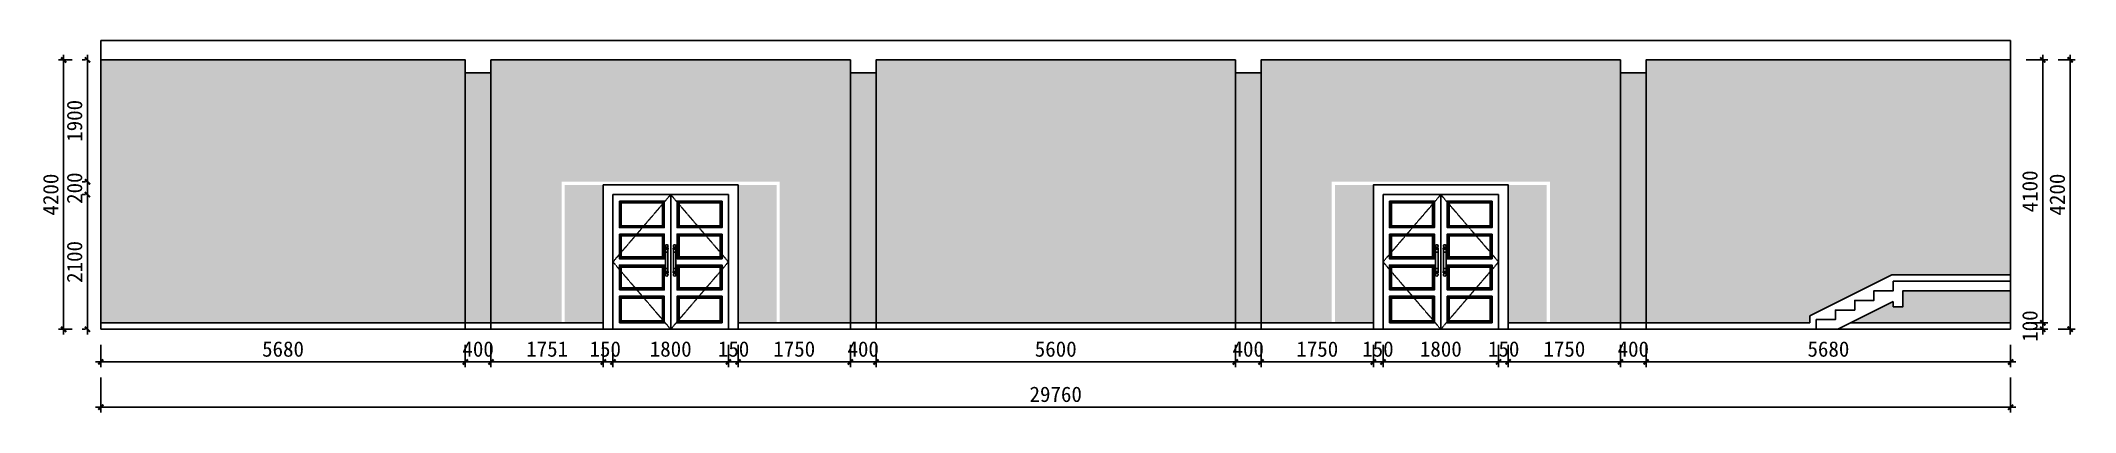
# Model space of a CAD drawing. Header units: millimetres. Extents: x -150677 to 588340, y -254013 to 149700.
# Drawn here: x 378244 to 409948, y -31049 to -25254 of the extents above; entities that cross this region are included whole.
import ezdxf

# ---------------------------------------------------------------- set-up
doc = ezdxf.new("R2010")
doc.units = ezdxf.units.MM
doc.header["$LTSCALE"] = 10
doc.header["$MEASUREMENT"] = 0
doc.linetypes.add('DASH', pattern=[0.35, 0.25, -0.1])
for name, color, linetype in [('1-Ba原始建筑墙体', 2, 'Continuous'), ('2-Ba顶面轮廓', 4, 'Continuous'), ('6-Bb窗', 5, 'Continuous'), ('FUR-MID', 2, 'Continuous'), ('PM', 1, 'Continuous')]:
    doc.layers.add(name, color=color, linetype=linetype)
doc.styles.get("Standard").update_dxf_attribs({"font": ''})
doc.styles.get('Standard').set_extended_font_data('SimSun')
doc.dimstyles.new('DIMN80', dxfattribs={"dimscale": 0.8, "dimtxt": 300, "dimasz": 100, "dimexe": 100, "dimexo": 300, "dimgap": 100, "dimtad": 1, "dimdec": 0, "dimtxsty": 'Standard', "dimblk": 'ARCHTICK', "dimcen": 2.5, "dimdle": 100, "dimclrd": 8, "dimclre": 8, "dimclrt": 96, "dimadec": 0, "dimazin": 0, "dimtfac": 1, "dimtdec": 0, "dimtmove": 0, "dimatfit": 3, "dimldrblk": 'DOT', "dimfxl": 100, "dimarcsym": 0})

msp = doc.modelspace()

# ---------------------------------------------------------------- blocks, each defined once
blk = doc.blocks.new('_ArchTick')
at = {"color": 0, "linetype": 'ByBlock', "const_width": 0.4}
blk.add_lwpolyline([(-0.5, -0.5), (0.5, 0.5)], dxfattribs=at)
blk = doc.blocks.new('*D1499')
at = {"layer": '2-Ba顶面轮廓', "color": 8, "lineweight": -2, "transparency": 16777216}
for p, q in [((379180.5362, -29994), (379180.5362, -30343.5)), ((384860.5362, -29994), (384860.5362, -30343.5)), ((379100.5362, -30263.5), (384940.5362, -30263.5))]:
    blk.add_line(p, q, dxfattribs=at)
at = {"layer": 'Defpoints', "color": 0, "transparency": 16777216}
for p in [(379180.5362, -29754), (384860.5362, -29754), (384860.5362, -30263.5)]:
    blk.add_point(p, dxfattribs=at)
at = {"layer": '2-Ba顶面轮廓', "color": 8, "lineweight": -2, "transparency": 16777216, "xscale": 80, "yscale": 80, "zscale": 80, "rotation": 180}
blk.add_blockref('_ArchTick', (379180.5362, -30263.5), dxfattribs=at)
at = {"layer": '2-Ba顶面轮廓', "color": 8, "lineweight": -2, "transparency": 16777216, "xscale": 80, "yscale": 80, "zscale": 80}
blk.add_blockref('_ArchTick', (384860.5362, -30263.5), dxfattribs=at)
at = {"layer": '2-Ba顶面轮廓', "color": 96, "transparency": 16777216, "insert": (382020.5362, -30063.5), "char_height": 240, "attachment_point": 5}
blk.add_mtext('5680', dxfattribs=at)
blk = doc.blocks.new('_DOT')
at = {"color": 0, "linetype": 'ByBlock'}
blk.add_line((-0.35, 0), (-1, 0), dxfattribs=at)
at = {"color": 0, "linetype": 'ByBlock', "const_width": 0.35}
blk.add_lwpolyline([(-0.175, 0, 1), (0.175, 0, 1)], format="xyb", close=True, dxfattribs=at)
blk = doc.blocks.new('*D1501')
at = {"layer": '2-Ba顶面轮廓', "color": 8, "lineweight": -2, "transparency": 16777216}
for p, q in [((384860.5362, -29994), (384860.5362, -30343.5)), ((385260.5362, -29994), (385260.5362, -30343.5)), ((384780.5362, -30263.5), (385340.5362, -30263.5))]:
    blk.add_line(p, q, dxfattribs=at)
at = {"layer": 'Defpoints', "color": 0, "transparency": 16777216}
for p in [(384860.5362, -29754), (385260.5362, -29754), (385260.5362, -30263.5)]:
    blk.add_point(p, dxfattribs=at)
at = {"layer": '2-Ba顶面轮廓', "color": 8, "lineweight": -2, "transparency": 16777216, "xscale": 80, "yscale": 80, "zscale": 80, "rotation": 180}
blk.add_blockref('_ArchTick', (384860.5362, -30263.5), dxfattribs=at)
at = {"layer": '2-Ba顶面轮廓', "color": 8, "lineweight": -2, "transparency": 16777216, "xscale": 80, "yscale": 80, "zscale": 80}
blk.add_blockref('_ArchTick', (385260.5362, -30263.5), dxfattribs=at)
at = {"layer": '2-Ba顶面轮廓', "color": 96, "transparency": 16777216, "insert": (385060.5362, -30063.5), "char_height": 240, "attachment_point": 5}
blk.add_mtext('400', dxfattribs=at)
blk = doc.blocks.new('*D1502')
at = {"layer": '2-Ba顶面轮廓', "color": 8, "lineweight": -2, "transparency": 16777216}
for p, q in [((385260.5362, -29994), (385260.5362, -30343.5)), ((387011.0362, -29994), (387011.0362, -30343.5)), ((385180.5362, -30263.5), (387091.0362, -30263.5))]:
    blk.add_line(p, q, dxfattribs=at)
at = {"layer": 'Defpoints', "color": 0, "transparency": 16777216}
for p in [(385260.5362, -29754), (387011.0362, -29754), (387011.0362, -30263.5)]:
    blk.add_point(p, dxfattribs=at)
at = {"layer": '2-Ba顶面轮廓', "color": 8, "lineweight": -2, "transparency": 16777216, "xscale": 80, "yscale": 80, "zscale": 80, "rotation": 180}
blk.add_blockref('_ArchTick', (385260.5362, -30263.5), dxfattribs=at)
at = {"layer": '2-Ba顶面轮廓', "color": 8, "lineweight": -2, "transparency": 16777216, "xscale": 80, "yscale": 80, "zscale": 80}
blk.add_blockref('_ArchTick', (387011.0362, -30263.5), dxfattribs=at)
at = {"layer": '2-Ba顶面轮廓', "color": 96, "transparency": 16777216, "insert": (386135.7862, -30063.5), "char_height": 240, "attachment_point": 5}
blk.add_mtext('1751', dxfattribs=at)
blk = doc.blocks.new('*D1503')
at = {"layer": '2-Ba顶面轮廓', "color": 8, "lineweight": -2, "transparency": 16777216}
for p, q in [((387011.0362, -29994), (387011.0362, -30343.5)), ((387161.0362, -29994), (387161.0362, -30343.5)), ((387011.0362, -30263.5), (386931.0362, -30263.5)), ((387011.0362, -30263.5), (387161.0362, -30263.5)), ((387161.0362, -30263.5), (387241.0362, -30263.5))]:
    blk.add_line(p, q, dxfattribs=at)
at = {"layer": 'Defpoints', "color": 0, "transparency": 16777216}
for p in [(387011.0362, -29754), (387161.0362, -29754), (387161.0362, -30263.5)]:
    blk.add_point(p, dxfattribs=at)
at = {"layer": '2-Ba顶面轮廓', "color": 8, "lineweight": -2, "transparency": 16777216, "xscale": 80, "yscale": 80, "zscale": 80}
blk.add_blockref('_ArchTick', (387011.0362, -30263.5), dxfattribs=at)
at = {"layer": '2-Ba顶面轮廓', "color": 8, "lineweight": -2, "transparency": 16777216, "xscale": 80, "yscale": 80, "zscale": 80, "rotation": 180}
blk.add_blockref('_ArchTick', (387161.0362, -30263.5), dxfattribs=at)
at = {"layer": '2-Ba顶面轮廓', "color": 96, "transparency": 16777216, "insert": (387041.0362, -30063.5), "char_height": 240, "attachment_point": 5}
blk.add_mtext('150', dxfattribs=at)
blk = doc.blocks.new('*D1504')
at = {"layer": '2-Ba顶面轮廓', "color": 8, "lineweight": -2, "transparency": 16777216}
for p, q in [((388961, -29994), (388961, -30343)), ((389111, -29994), (389111, -30343)), ((388961, -30263), (388881, -30263)), ((388961, -30263), (389111, -30263)), ((389111, -30263), (389191, -30263))]:
    blk.add_line(p, q, dxfattribs=at)
at = {"layer": 'Defpoints', "color": 0, "transparency": 16777216}
for p in [(388961, -29754), (389111, -29754), (389111, -30263)]:
    blk.add_point(p, dxfattribs=at)
at = {"layer": '2-Ba顶面轮廓', "color": 8, "lineweight": -2, "transparency": 16777216, "xscale": 80, "yscale": 80, "zscale": 80}
blk.add_blockref('_ArchTick', (388961, -30263), dxfattribs=at)
at = {"layer": '2-Ba顶面轮廓', "color": 8, "lineweight": -2, "transparency": 16777216, "xscale": 80, "yscale": 80, "zscale": 80, "rotation": 180}
blk.add_blockref('_ArchTick', (389111, -30263), dxfattribs=at)
at = {"layer": '2-Ba顶面轮廓', "color": 96, "transparency": 16777216, "insert": (389041, -30063), "char_height": 240, "attachment_point": 5}
blk.add_mtext('150', dxfattribs=at)
blk = doc.blocks.new('*D1505')
at = {"layer": '2-Ba顶面轮廓', "color": 8, "lineweight": -2, "transparency": 16777216}
for p, q in [((389111, -29994), (389111, -30343)), ((390861, -29994), (390861, -30343)), ((389031, -30263), (390941, -30263))]:
    blk.add_line(p, q, dxfattribs=at)
at = {"layer": 'Defpoints', "color": 0, "transparency": 16777216}
for p in [(389111, -29754), (390861, -29754), (390861, -30263)]:
    blk.add_point(p, dxfattribs=at)
at = {"layer": '2-Ba顶面轮廓', "color": 8, "lineweight": -2, "transparency": 16777216, "xscale": 80, "yscale": 80, "zscale": 80, "rotation": 180}
blk.add_blockref('_ArchTick', (389111, -30263), dxfattribs=at)
at = {"layer": '2-Ba顶面轮廓', "color": 8, "lineweight": -2, "transparency": 16777216, "xscale": 80, "yscale": 80, "zscale": 80}
blk.add_blockref('_ArchTick', (390861, -30263), dxfattribs=at)
at = {"layer": '2-Ba顶面轮廓', "color": 96, "transparency": 16777216, "insert": (389986, -30063), "char_height": 240, "attachment_point": 5}
blk.add_mtext('1750', dxfattribs=at)
blk = doc.blocks.new('*D1506')
at = {"layer": '2-Ba顶面轮廓', "color": 8, "lineweight": -2, "transparency": 16777216}
for p, q in [((390860.5362, -29994), (390860.5362, -30343.5)), ((391260.5362, -29994), (391260.5362, -30343.5)), ((390780.5362, -30263.5), (391340.5362, -30263.5))]:
    blk.add_line(p, q, dxfattribs=at)
at = {"layer": 'Defpoints', "color": 0, "transparency": 16777216}
for p in [(390860.5362, -29754), (391260.5362, -29754), (391260.5362, -30263.5)]:
    blk.add_point(p, dxfattribs=at)
at = {"layer": '2-Ba顶面轮廓', "color": 8, "lineweight": -2, "transparency": 16777216, "xscale": 80, "yscale": 80, "zscale": 80, "rotation": 180}
blk.add_blockref('_ArchTick', (390860.5362, -30263.5), dxfattribs=at)
at = {"layer": '2-Ba顶面轮廓', "color": 8, "lineweight": -2, "transparency": 16777216, "xscale": 80, "yscale": 80, "zscale": 80}
blk.add_blockref('_ArchTick', (391260.5362, -30263.5), dxfattribs=at)
at = {"layer": '2-Ba顶面轮廓', "color": 96, "transparency": 16777216, "insert": (391060.5362, -30063.5), "char_height": 240, "attachment_point": 5}
blk.add_mtext('400', dxfattribs=at)
blk = doc.blocks.new('*D1507')
at = {"layer": '2-Ba顶面轮廓', "color": 8, "lineweight": -2, "transparency": 16777216}
for p, q in [((391260.5362, -29994), (391260.5362, -30343.5)), ((396860.5362, -29994), (396860.5362, -30343.5)), ((391180.5362, -30263.5), (396940.5362, -30263.5))]:
    blk.add_line(p, q, dxfattribs=at)
at = {"layer": 'Defpoints', "color": 0, "transparency": 16777216}
for p in [(391260.5362, -29754), (396860.5362, -29754), (396860.5362, -30263.5)]:
    blk.add_point(p, dxfattribs=at)
at = {"layer": '2-Ba顶面轮廓', "color": 8, "lineweight": -2, "transparency": 16777216, "xscale": 80, "yscale": 80, "zscale": 80, "rotation": 180}
blk.add_blockref('_ArchTick', (391260.5362, -30263.5), dxfattribs=at)
at = {"layer": '2-Ba顶面轮廓', "color": 8, "lineweight": -2, "transparency": 16777216, "xscale": 80, "yscale": 80, "zscale": 80}
blk.add_blockref('_ArchTick', (396860.5362, -30263.5), dxfattribs=at)
at = {"layer": '2-Ba顶面轮廓', "color": 96, "transparency": 16777216, "insert": (394060.5362, -30063.5), "char_height": 240, "attachment_point": 5}
blk.add_mtext('5600', dxfattribs=at)
blk = doc.blocks.new('*D1508')
at = {"layer": '2-Ba顶面轮廓', "color": 8, "lineweight": -2, "transparency": 16777216}
for p, q in [((396860.5362, -29994), (396860.5362, -30343.5)), ((397260.5362, -29994), (397260.5362, -30343.5)), ((396780.5362, -30263.5), (397340.5362, -30263.5))]:
    blk.add_line(p, q, dxfattribs=at)
at = {"layer": 'Defpoints', "color": 0, "transparency": 16777216}
for p in [(396860.5362, -29754), (397260.5362, -29754), (397260.5362, -30263.5)]:
    blk.add_point(p, dxfattribs=at)
at = {"layer": '2-Ba顶面轮廓', "color": 8, "lineweight": -2, "transparency": 16777216, "xscale": 80, "yscale": 80, "zscale": 80, "rotation": 180}
blk.add_blockref('_ArchTick', (396860.5362, -30263.5), dxfattribs=at)
at = {"layer": '2-Ba顶面轮廓', "color": 8, "lineweight": -2, "transparency": 16777216, "xscale": 80, "yscale": 80, "zscale": 80}
blk.add_blockref('_ArchTick', (397260.5362, -30263.5), dxfattribs=at)
at = {"layer": '2-Ba顶面轮廓', "color": 96, "transparency": 16777216, "insert": (397060.5362, -30063.5), "char_height": 240, "attachment_point": 5}
blk.add_mtext('400', dxfattribs=at)
blk = doc.blocks.new('*D1509')
at = {"layer": '2-Ba顶面轮廓', "color": 8, "lineweight": -2, "transparency": 16777216}
for p, q in [((397261, -29994), (397261, -30344)), ((399011, -29994), (399011, -30344)), ((397181, -30264), (399091, -30264))]:
    blk.add_line(p, q, dxfattribs=at)
at = {"layer": 'Defpoints', "color": 0, "transparency": 16777216}
for p in [(397261, -29754), (399011, -29754), (399011, -30264)]:
    blk.add_point(p, dxfattribs=at)
at = {"layer": '2-Ba顶面轮廓', "color": 8, "lineweight": -2, "transparency": 16777216, "xscale": 80, "yscale": 80, "zscale": 80, "rotation": 180}
blk.add_blockref('_ArchTick', (397261, -30264), dxfattribs=at)
at = {"layer": '2-Ba顶面轮廓', "color": 8, "lineweight": -2, "transparency": 16777216, "xscale": 80, "yscale": 80, "zscale": 80}
blk.add_blockref('_ArchTick', (399011, -30264), dxfattribs=at)
at = {"layer": '2-Ba顶面轮廓', "color": 96, "transparency": 16777216, "insert": (398136, -30064), "char_height": 240, "attachment_point": 5}
blk.add_mtext('1750', dxfattribs=at)
blk = doc.blocks.new('*D1510')
at = {"layer": '2-Ba顶面轮廓', "color": 8, "lineweight": -2, "transparency": 16777216}
for p, q in [((399011.0362, -29994), (399011.0362, -30343.5)), ((399161.0362, -29994), (399161.0362, -30343.5)), ((399011.0362, -30263.5), (398931.0362, -30263.5)), ((399011.0362, -30263.5), (399161.0362, -30263.5)), ((399161.0362, -30263.5), (399241.0362, -30263.5))]:
    blk.add_line(p, q, dxfattribs=at)
at = {"layer": 'Defpoints', "color": 0, "transparency": 16777216}
for p in [(399011.0362, -29754), (399161.0362, -29754), (399161.0362, -30263.5)]:
    blk.add_point(p, dxfattribs=at)
at = {"layer": '2-Ba顶面轮廓', "color": 8, "lineweight": -2, "transparency": 16777216, "xscale": 80, "yscale": 80, "zscale": 80}
blk.add_blockref('_ArchTick', (399011.0362, -30263.5), dxfattribs=at)
at = {"layer": '2-Ba顶面轮廓', "color": 8, "lineweight": -2, "transparency": 16777216, "xscale": 80, "yscale": 80, "zscale": 80, "rotation": 180}
blk.add_blockref('_ArchTick', (399161.0362, -30263.5), dxfattribs=at)
at = {"layer": '2-Ba顶面轮廓', "color": 96, "transparency": 16777216, "insert": (399081.0362, -30063.5), "char_height": 240, "attachment_point": 5}
blk.add_mtext('150', dxfattribs=at)
blk = doc.blocks.new('*D1511')
at = {"layer": '2-Ba顶面轮廓', "color": 8, "lineweight": -2, "transparency": 16777216}
for p, q in [((401111.0362, -29994), (401111.0362, -30343.5)), ((402860.5362, -29994), (402860.5362, -30343.5)), ((401031.0362, -30263.5), (402940.5362, -30263.5))]:
    blk.add_line(p, q, dxfattribs=at)
at = {"layer": 'Defpoints', "color": 0, "transparency": 16777216}
for p in [(401111.0362, -29754), (402860.5362, -29754), (402860.5362, -30263.5)]:
    blk.add_point(p, dxfattribs=at)
at = {"layer": '2-Ba顶面轮廓', "color": 8, "lineweight": -2, "transparency": 16777216, "xscale": 80, "yscale": 80, "zscale": 80, "rotation": 180}
blk.add_blockref('_ArchTick', (401111.0362, -30263.5), dxfattribs=at)
at = {"layer": '2-Ba顶面轮廓', "color": 8, "lineweight": -2, "transparency": 16777216, "xscale": 80, "yscale": 80, "zscale": 80}
blk.add_blockref('_ArchTick', (402860.5362, -30263.5), dxfattribs=at)
at = {"layer": '2-Ba顶面轮廓', "color": 96, "transparency": 16777216, "insert": (401985.7862, -30063.5), "char_height": 240, "attachment_point": 5}
blk.add_mtext('1750', dxfattribs=at)
blk = doc.blocks.new('*D1512')
at = {"layer": '2-Ba顶面轮廓', "color": 8, "lineweight": -2, "transparency": 16777216}
for p, q in [((402860.5362, -29994), (402860.5362, -30343.5)), ((403260.5362, -29994), (403260.5362, -30343.5)), ((402780.5362, -30263.5), (403340.5362, -30263.5))]:
    blk.add_line(p, q, dxfattribs=at)
at = {"layer": 'Defpoints', "color": 0, "transparency": 16777216}
for p in [(402860.5362, -29754), (403260.5362, -29754), (403260.5362, -30263.5)]:
    blk.add_point(p, dxfattribs=at)
at = {"layer": '2-Ba顶面轮廓', "color": 8, "lineweight": -2, "transparency": 16777216, "xscale": 80, "yscale": 80, "zscale": 80, "rotation": 180}
blk.add_blockref('_ArchTick', (402860.5362, -30263.5), dxfattribs=at)
at = {"layer": '2-Ba顶面轮廓', "color": 8, "lineweight": -2, "transparency": 16777216, "xscale": 80, "yscale": 80, "zscale": 80}
blk.add_blockref('_ArchTick', (403260.5362, -30263.5), dxfattribs=at)
at = {"layer": '2-Ba顶面轮廓', "color": 96, "transparency": 16777216, "insert": (403060.5362, -30063.5), "char_height": 240, "attachment_point": 5}
blk.add_mtext('400', dxfattribs=at)
blk = doc.blocks.new('*D1513')
at = {"layer": '2-Ba顶面轮廓', "color": 8, "lineweight": -2, "transparency": 16777216}
for p, q in [((403260.5362, -29994), (403260.5362, -30343.5)), ((408940.5362, -29994), (408940.5362, -30343.5)), ((403180.5362, -30263.5), (409020.5362, -30263.5))]:
    blk.add_line(p, q, dxfattribs=at)
at = {"layer": 'Defpoints', "color": 0, "transparency": 16777216}
for p in [(403260.5362, -29754), (408940.5362, -29754), (408940.5362, -30263.5)]:
    blk.add_point(p, dxfattribs=at)
at = {"layer": '2-Ba顶面轮廓', "color": 8, "lineweight": -2, "transparency": 16777216, "xscale": 80, "yscale": 80, "zscale": 80, "rotation": 180}
blk.add_blockref('_ArchTick', (403260.5362, -30263.5), dxfattribs=at)
at = {"layer": '2-Ba顶面轮廓', "color": 8, "lineweight": -2, "transparency": 16777216, "xscale": 80, "yscale": 80, "zscale": 80}
blk.add_blockref('_ArchTick', (408940.5362, -30263.5), dxfattribs=at)
at = {"layer": '2-Ba顶面轮廓', "color": 96, "transparency": 16777216, "insert": (406100.5362, -30063.5), "char_height": 240, "attachment_point": 5}
blk.add_mtext('5680', dxfattribs=at)
blk = doc.blocks.new('*D1514')
at = {"layer": '2-Ba顶面轮廓', "color": 8, "lineweight": -2, "transparency": 16777216}
for p, q in [((379180.5362, -30503.5), (379180.5362, -31049)), ((408940.5362, -30503.5), (408940.5362, -31049)), ((379100.5362, -30969), (409020.5362, -30969))]:
    blk.add_line(p, q, dxfattribs=at)
at = {"layer": 'Defpoints', "color": 0, "transparency": 16777216}
for p in [(379180.5362, -30263.5), (408940.5362, -30263.5), (408940.5362, -30969)]:
    blk.add_point(p, dxfattribs=at)
at = {"layer": '2-Ba顶面轮廓', "color": 8, "lineweight": -2, "transparency": 16777216, "xscale": 80, "yscale": 80, "zscale": 80, "rotation": 180}
blk.add_blockref('_ArchTick', (379180.5362, -30969), dxfattribs=at)
at = {"layer": '2-Ba顶面轮廓', "color": 8, "lineweight": -2, "transparency": 16777216, "xscale": 80, "yscale": 80, "zscale": 80}
blk.add_blockref('_ArchTick', (408940.5362, -30969), dxfattribs=at)
at = {"layer": '2-Ba顶面轮廓', "color": 96, "transparency": 16777216, "insert": (394060.5362, -30769), "char_height": 240, "attachment_point": 5}
blk.add_mtext('29760', dxfattribs=at)
blk = doc.blocks.new('*D1515')
at = {"layer": '2-Ba顶面轮廓', "color": 8, "lineweight": -2, "transparency": 16777216}
for p, q in [((378973, -29834), (378973, -27574)), ((378941, -27654), (378893, -27654)), ((378941, -29754), (378893, -29754))]:
    blk.add_line(p, q, dxfattribs=at)
at = {"layer": 'Defpoints', "color": 0, "transparency": 16777216}
for p in [(378973, -27654), (379181, -27654), (379181, -29754)]:
    blk.add_point(p, dxfattribs=at)
at = {"layer": '2-Ba顶面轮廓', "color": 8, "lineweight": -2, "transparency": 16777216, "xscale": 80, "yscale": 80, "zscale": 80}
for p, rotation in [((378973, -27654), 90), ((378973, -29754), 270)]:
    blk.add_blockref('_ArchTick', p, dxfattribs=dict(at, rotation=rotation))
at = {"layer": '2-Ba顶面轮廓', "color": 96, "transparency": 16777216, "insert": (378773, -28704), "char_height": 240, "attachment_point": 5, "rotation": 90}
blk.add_mtext('2100', dxfattribs=at)
blk = doc.blocks.new('*D1516')
at = {"layer": '2-Ba顶面轮廓', "color": 8, "lineweight": -2, "transparency": 16777216}
for p, q in [((378941, -27454), (378893, -27454)), ((378973, -27734), (378973, -27374)), ((378941, -27654), (378893, -27654))]:
    blk.add_line(p, q, dxfattribs=at)
at = {"layer": 'Defpoints', "color": 0, "transparency": 16777216}
for p in [(378973, -27454), (379181, -27454), (379181, -27654)]:
    blk.add_point(p, dxfattribs=at)
at = {"layer": '2-Ba顶面轮廓', "color": 8, "lineweight": -2, "transparency": 16777216, "xscale": 80, "yscale": 80, "zscale": 80}
for p, rotation in [((378973, -27454), 90), ((378973, -27654), 270)]:
    blk.add_blockref('_ArchTick', p, dxfattribs=dict(at, rotation=rotation))
at = {"layer": '2-Ba顶面轮廓', "color": 96, "transparency": 16777216, "insert": (378773, -27554), "char_height": 240, "attachment_point": 5, "rotation": 90}
blk.add_mtext('200', dxfattribs=at)
blk = doc.blocks.new('*D1517')
at = {"layer": '2-Ba顶面轮廓', "color": 8, "lineweight": -2, "transparency": 16777216}
for p, q in [((378941, -25554), (378893, -25554)), ((378973, -27534), (378973, -25474)), ((378941, -27454), (378893, -27454))]:
    blk.add_line(p, q, dxfattribs=at)
at = {"layer": 'Defpoints', "color": 0, "transparency": 16777216}
for p in [(378973, -25554), (379181, -25554), (379181, -27454)]:
    blk.add_point(p, dxfattribs=at)
at = {"layer": '2-Ba顶面轮廓', "color": 8, "lineweight": -2, "transparency": 16777216, "xscale": 80, "yscale": 80, "zscale": 80}
for p, rotation in [((378973, -25554), 90), ((378973, -27454), 270)]:
    blk.add_blockref('_ArchTick', p, dxfattribs=dict(at, rotation=rotation))
at = {"layer": '2-Ba顶面轮廓', "color": 96, "transparency": 16777216, "insert": (378773, -26504), "char_height": 240, "attachment_point": 5, "rotation": 90}
blk.add_mtext('1900', dxfattribs=at)
blk = doc.blocks.new('*D1518')
at = {"layer": '2-Ba顶面轮廓', "color": 8, "lineweight": -2, "transparency": 16777216}
for p, q in [((378733, -25554), (378522, -25554)), ((378602, -25474), (378602, -29834)), ((378733, -29754), (378522, -29754))]:
    blk.add_line(p, q, dxfattribs=at)
at = {"layer": 'Defpoints', "color": 0, "transparency": 16777216}
for p in [(378973, -25554), (378602, -29754), (378973, -29754)]:
    blk.add_point(p, dxfattribs=at)
at = {"layer": '2-Ba顶面轮廓', "color": 8, "lineweight": -2, "transparency": 16777216, "xscale": 80, "yscale": 80, "zscale": 80}
for p, rotation in [((378602, -25554), 90), ((378602, -29754), 270)]:
    blk.add_blockref('_ArchTick', p, dxfattribs=dict(at, rotation=rotation))
at = {"layer": '2-Ba顶面轮廓', "color": 96, "transparency": 16777216, "insert": (378402, -27654), "char_height": 240, "attachment_point": 5, "rotation": 90}
blk.add_mtext('4200', dxfattribs=at)
blk = doc.blocks.new('*D1519')
at = {"layer": '2-Ba顶面轮廓', "color": 8, "lineweight": -2, "transparency": 16777216}
for p, q in [((409181, -29654), (409521, -29654)), ((409181, -29754), (409521, -29754)), ((409441, -29654), (409441, -29574)), ((409441, -29754), (409441, -29654)), ((409441, -29754), (409441, -29834))]:
    blk.add_line(p, q, dxfattribs=at)
at = {"layer": 'Defpoints', "color": 0, "transparency": 16777216}
for p in [(408941, -29654), (408941, -29754), (409441, -29654)]:
    blk.add_point(p, dxfattribs=at)
at = {"layer": '2-Ba顶面轮廓', "color": 8, "lineweight": -2, "transparency": 16777216, "xscale": 80, "yscale": 80, "zscale": 80}
for p, rotation in [((409441, -29654), 270), ((409441, -29754), 90)]:
    blk.add_blockref('_ArchTick', p, dxfattribs=dict(at, rotation=rotation))
at = {"layer": '2-Ba顶面轮廓', "color": 96, "transparency": 16777216, "insert": (409241, -29704), "char_height": 240, "attachment_point": 5, "rotation": 90}
blk.add_mtext('100', dxfattribs=at)
blk = doc.blocks.new('*D1520')
at = {"layer": '2-Ba顶面轮廓', "color": 8, "lineweight": -2, "transparency": 16777216}
for p, q in [((409181, -25554), (409521, -25554)), ((409441, -29734), (409441, -25474)), ((409181, -29654), (409521, -29654))]:
    blk.add_line(p, q, dxfattribs=at)
at = {"layer": 'Defpoints', "color": 0, "transparency": 16777216}
for p in [(408941, -25554), (409441, -25554), (408941, -29654)]:
    blk.add_point(p, dxfattribs=at)
at = {"layer": '2-Ba顶面轮廓', "color": 8, "lineweight": -2, "transparency": 16777216, "xscale": 80, "yscale": 80, "zscale": 80}
for p, rotation in [((409441, -25554), 90), ((409441, -29654), 270)]:
    blk.add_blockref('_ArchTick', p, dxfattribs=dict(at, rotation=rotation))
at = {"layer": '2-Ba顶面轮廓', "color": 96, "transparency": 16777216, "insert": (409241, -27604), "char_height": 240, "attachment_point": 5, "rotation": 90}
blk.add_mtext('4100', dxfattribs=at)
blk = doc.blocks.new('*D1521')
at = {"layer": '2-Ba顶面轮廓', "color": 8, "lineweight": -2, "transparency": 16777216}
for p, q in [((409681, -25554), (409948, -25554)), ((409868, -29834), (409868, -25474)), ((409681, -29754), (409948, -29754))]:
    blk.add_line(p, q, dxfattribs=at)
at = {"layer": 'Defpoints', "color": 0, "transparency": 16777216}
for p in [(409441, -25554), (409868, -25554), (409441, -29754)]:
    blk.add_point(p, dxfattribs=at)
at = {"layer": '2-Ba顶面轮廓', "color": 8, "lineweight": -2, "transparency": 16777216, "xscale": 80, "yscale": 80, "zscale": 80}
for p, rotation in [((409868, -25554), 90), ((409868, -29754), 270)]:
    blk.add_blockref('_ArchTick', p, dxfattribs=dict(at, rotation=rotation))
at = {"layer": '2-Ba顶面轮廓', "color": 96, "transparency": 16777216, "insert": (409668, -27654), "char_height": 240, "attachment_point": 5, "rotation": 90}
blk.add_mtext('4200', dxfattribs=at)
blk = doc.blocks.new('LS-006')
at = {"layer": 'PM'}
for p, q in [((-43, 173), (-43, 153)), ((-43, 173), (3, 173)), ((-43, 153), (3, 153)), ((-40, 153), (-40, -197)), ((-40, 103), (0, 103)), ((-35, 178), (-35, 173)), ((-35, 178), (-5, 178)), ((-30, 183), (-30, 178)), ((-30, 183), (-10, 183)), ((-10, 183), (-10, 178)), ((-5, 178), (-5, 173)), ((0, 153), (0, -197)), ((3, 173), (3, 153)), ((81, 173), (81, 153)), ((127, 173), (81, 173)), ((127, 153), (81, 153)), ((84, 153), (84, -197)), ((124, 103), (84, 103)), ((119, 178), (89, 178)), ((89, 178), (89, 173)), ((114, 183), (94, 183)), ((94, 183), (94, 178)), ((114, 183), (114, 178)), ((119, 178), (119, 173)), ((124, 153), (124, -197)), ((127, 173), (127, 153)), ((-43, -217), (-43, -197)), ((-43, -197), (3, -197)), ((-43, -217), (3, -217)), ((-40, -147), (0, -147)), ((-40, -197), (0, -197)), ((-35, -222), (-35, -217)), ((-35, -222), (-5, -222)), ((-30, -227), (-30, -222)), ((-30, -227), (-10, -227)), ((-10, -227), (-10, -222)), ((-5, -222), (-5, -217)), ((3, -217), (3, -197)), ((81, -217), (81, -197)), ((127, -197), (81, -197)), ((127, -217), (81, -217)), ((124, -147), (84, -147)), ((124, -197), (84, -197)), ((89, -222), (89, -217)), ((119, -222), (89, -222)), ((94, -227), (94, -222)), ((114, -227), (94, -227)), ((114, -227), (114, -222)), ((119, -222), (119, -217)), ((127, -217), (127, -197))]:
    blk.add_line(p, q, dxfattribs=at)
for centre, start, end in [((-20, 201), 297.7238, 242.2762), ((104, 201), 297.7238, 242.2762), ((-20, -246), 117.7238, 62.2762), ((104, -246), 117.7238, 62.2762)]:
    blk.add_arc(centre, 21, start, end, dxfattribs=at)
blk = doc.blocks.new('A$C70AA2492')
at = {"layer": '2-Ba顶面轮廓'}
for p, q in [((150, 2100), (150, 0)), ((1000, 2100), (150, 2100)), ((950, 2000), (250, 2000)), ((1950, 2100), (1000, 2100)), ((1050, 2100), (1050, 0)), ((1950, 2100), (1950, 0)), ((954, 1100), (250, 1100)), ((1196, 1100), (1850, 1100)), ((1950, 0), (150, 0))]:
    blk.add_line(p, q, dxfattribs=at)
at = {"layer": '2-Ba顶面轮廓', "color": 8, "linetype": 'DASH'}
for p, q in [((1050, 2100), (150, 1050)), ((1050, 2100), (1950, 1050)), ((150, 1050), (1050, 0)), ((1950, 1050), (1050, 0))]:
    blk.add_line(p, q, dxfattribs=at)
at = {"layer": '2-Ba顶面轮廓'}
blk.add_lwpolyline([(0, 0), (0, 2250), (2100, 2250), (2100, 0)], dxfattribs=at)
for points in [[(250, 2000), (950, 2000), (950, 1585), (250, 1585)], [(1850, 2000), (1150, 2000), (1150, 1585), (1850, 1585)], [(250, 1485), (950, 1485), (950, 1100), (250, 1100)], [(1850, 1485), (1150, 1485), (1150, 1100), (1850, 1100)], [(250, 615), (950, 615), (950, 1000), (250, 1000)], [(1850, 615), (1150, 615), (1150, 1000), (1850, 1000)], [(250, 100), (950, 100), (950, 515), (250, 515)], [(1850, 100), (1150, 100), (1150, 515), (1850, 515)]]:
    blk.add_lwpolyline(points, close=True, dxfattribs=at)
at = {"layer": '2-Ba顶面轮廓', "color": 8}
for points in [[(935, 1985), (265, 1985), (265, 1600), (935, 1600)], [(920, 1970), (280, 1970), (280, 1615), (920, 1615)], [(1835, 1985), (1165, 1985), (1165, 1600), (1835, 1600)], [(1820, 1970), (1180, 1970), (1180, 1615), (1820, 1615)], [(935, 1470), (265, 1470), (265, 1115), (935, 1115)], [(920, 1455), (280, 1455), (280, 1130), (920, 1130)], [(1835, 1470), (1165, 1470), (1165, 1115), (1835, 1115)], [(1820, 1455), (1180, 1455), (1180, 1130), (1820, 1130)], [(935, 985), (265, 985), (265, 630), (935, 630)], [(920, 970), (280, 970), (280, 645), (920, 645)], [(1835, 985), (1165, 985), (1165, 630), (1835, 630)], [(1820, 970), (1180, 970), (1180, 645), (1820, 645)], [(935, 500), (265, 500), (265, 115), (935, 115)], [(920, 485), (280, 485), (280, 130), (920, 130)], [(1835, 500), (1165, 500), (1165, 115), (1835, 115)], [(1820, 485), (1180, 485), (1180, 130), (1820, 130)]]:
    blk.add_lwpolyline(points, close=True, dxfattribs=at)
at = {"layer": 'FUR-MID', "color": 2, "ltscale": 20}
blk.add_blockref('LS-006', (1008, 1097), dxfattribs=at)
blk = doc.blocks.new('*D1711')
at = {"layer": '2-Ba顶面轮廓', "color": 8, "lineweight": -2, "transparency": 16777216}
for p, q in [((387161, -29994), (387161, -30343)), ((388961, -29994), (388961, -30343)), ((389041, -30263), (387081, -30263))]:
    blk.add_line(p, q, dxfattribs=at)
at = {"layer": 'Defpoints', "color": 0, "transparency": 16777216}
for p in [(387161, -29754), (388961, -29754), (387161, -30263)]:
    blk.add_point(p, dxfattribs=at)
at = {"layer": '2-Ba顶面轮廓', "color": 8, "lineweight": -2, "transparency": 16777216, "xscale": 80, "yscale": 80, "zscale": 80, "rotation": 180.0000000000004}
blk.add_blockref('_ArchTick', (387161, -30263), dxfattribs=at)
at = {"layer": '2-Ba顶面轮廓', "color": 8, "lineweight": -2, "transparency": 16777216, "xscale": 80, "yscale": 80, "zscale": 80}
blk.add_blockref('_ArchTick', (388961, -30263), dxfattribs=at)
at = {"layer": '2-Ba顶面轮廓', "color": 96, "transparency": 16777216, "insert": (388061, -30063), "char_height": 240, "attachment_point": 5}
blk.add_mtext('1800', dxfattribs=at)
blk = doc.blocks.new('*D1712')
at = {"layer": '2-Ba顶面轮廓', "color": 8, "lineweight": -2, "transparency": 16777216}
for p, q in [((400961, -29994), (400961, -30343)), ((401111, -29994), (401111, -30343)), ((400961, -30263), (400881, -30263)), ((400961, -30263), (401111, -30263)), ((401111, -30263), (401191, -30263))]:
    blk.add_line(p, q, dxfattribs=at)
at = {"layer": 'Defpoints', "color": 0, "transparency": 16777216}
for p in [(400961, -29754), (401111, -29754), (401111, -30263)]:
    blk.add_point(p, dxfattribs=at)
at = {"layer": '2-Ba顶面轮廓', "color": 8, "lineweight": -2, "transparency": 16777216, "xscale": 80, "yscale": 80, "zscale": 80}
blk.add_blockref('_ArchTick', (400961, -30263), dxfattribs=at)
at = {"layer": '2-Ba顶面轮廓', "color": 8, "lineweight": -2, "transparency": 16777216, "xscale": 80, "yscale": 80, "zscale": 80, "rotation": 180}
blk.add_blockref('_ArchTick', (401111, -30263), dxfattribs=at)
at = {"layer": '2-Ba顶面轮廓', "color": 96, "transparency": 16777216, "insert": (401041, -30063), "char_height": 240, "attachment_point": 5}
blk.add_mtext('150', dxfattribs=at)
blk = doc.blocks.new('*D1713')
at = {"layer": '2-Ba顶面轮廓', "color": 8, "lineweight": -2, "transparency": 16777216}
for p, q in [((399161, -29994), (399161, -30343)), ((400961, -29994), (400961, -30343)), ((401041, -30263), (399081, -30263))]:
    blk.add_line(p, q, dxfattribs=at)
at = {"layer": 'Defpoints', "color": 0, "transparency": 16777216}
for p in [(399161, -29754), (400961, -29754), (399161, -30263)]:
    blk.add_point(p, dxfattribs=at)
at = {"layer": '2-Ba顶面轮廓', "color": 8, "lineweight": -2, "transparency": 16777216, "xscale": 80, "yscale": 80, "zscale": 80, "rotation": 180.0000000000004}
blk.add_blockref('_ArchTick', (399161, -30263), dxfattribs=at)
at = {"layer": '2-Ba顶面轮廓', "color": 8, "lineweight": -2, "transparency": 16777216, "xscale": 80, "yscale": 80, "zscale": 80}
blk.add_blockref('_ArchTick', (400961, -30263), dxfattribs=at)
at = {"layer": '2-Ba顶面轮廓', "color": 96, "transparency": 16777216, "insert": (400061, -30063), "char_height": 240, "attachment_point": 5}
blk.add_mtext('1800', dxfattribs=at)

# ---------------------------------------------------------------- dimensions: what is measured, and where the dimension line sits
at = {"layer": '2-Ba顶面轮廓'}
for p1, p2, distance, picture, middle in [((378973.5, -25554), (378973.5, -29754), -371.7, '*D1518', (378401.8, -27654)), ((379180.5, -27454), (379180.5, -25554), 207, '*D1517', (378773.5, -26504)), ((409440.9, -29754), (409440.9, -25554), -427, '*D1521', (409667.9, -27654)), ((379180.5, -29754), (379180.5, -27654), 207, '*D1515', (378773.5, -28704)), ((379180.5, -29754), (384860.5, -29754), -509.5, '*D1499', (382020.5, -30063.5)), ((379180.5, -30263.5), (408940.5, -30263.5), -705.5, '*D1514', (394060.5, -30769))]:
    dim = msp.add_aligned_dim(p1=p1, p2=p2, distance=distance, dimstyle='DIMN80', dxfattribs=at)
    dim.commit()
    dim.dimension.update_dxf_attribs({"geometry": picture, "text_midpoint": middle})
for base, p1, p2, angle, picture, middle in [((409440.9, -25554), (408940.5, -29654), (408940.5, -25554), 270, '*D1520', (409240.9, -27604)), ((387011.0362001, -30263.5), (385260.5362001, -29754), (387011.0362001, -29754), 180, '*D1502', (386135.7862001, -30063.5)), ((390860.5362001, -30263.4987717), (389111.0362001, -29753.9987717), (390860.5362001, -29754), 180, '*D1505', (389985.7862001, -30063.4987717)), ((396860.5, -30263.5), (391260.5, -29754), (396860.5, -29754), 180, '*D1507', (394060.5, -30063.5)), ((399011.0357, -30263.5), (397260.5362, -29754), (399011.0357, -29754.0002), 180, '*D1509', (398135.7859, -30063.5)), ((402860.5362001, -30263.5), (401111.0362001, -29754), (402860.5362001, -29754), 180, '*D1511', (401985.7862001, -30063.5)), ((408940.5, -30263.5), (403260.5, -29754), (408940.5, -29754), 180, '*D1513', (406100.5, -30063.5))]:
    dim = msp.add_linear_dim(base=base, p1=p1, p2=p2, angle=angle, dimstyle='DIMN80', override={"dimtmove": 1}, dxfattribs=at)
    dim.commit()
    dim.dimension.update_dxf_attribs({"geometry": picture, "text_midpoint": middle})
for base, p1, p2, picture, middle in [((378973.5, -27454), (379180.5, -27654), (379180.5, -27454), '*D1516', (378973.5, -27554)), ((409440.9, -29654), (408940.5, -29754), (408940.5, -29654), '*D1519', (409440.9, -29704))]:
    dim = msp.add_linear_dim(base=base, p1=p1, p2=p2, angle=90, dimstyle='DIMN80', dxfattribs=at)
    dim.commit()
    dim.dimension.update_dxf_attribs({"geometry": picture, "text_midpoint": middle, "dimtype": 129})
for base, p1, p2, picture, middle in [((385260.5, -30263.5), (384860.5, -29754), (385260.5, -29754), '*D1501', (385060.5, -30263.5)), ((387161, -30263.5), (387011, -29754), (387161, -29754), '*D1503', (387041, -30263.5)), ((389111, -30263.5), (388961, -29754), (389111, -29754), '*D1504', (389041, -30263.5)), ((391260.5, -30263.5), (390860.5, -29754), (391260.5, -29754), '*D1506', (391060.5, -30263.5)), ((397260.5, -30263.5), (396860.5, -29754), (397260.5, -29754), '*D1508', (397060.5, -30263.5)), ((399161, -30263.5), (399011, -29754), (399161, -29754), '*D1510', (399081, -30263.5)), ((401111, -30263.5), (400961, -29754), (401111, -29754), '*D1712', (401041, -30263.5)), ((403260.5, -30263.5), (402860.5, -29754), (403260.5, -29754), '*D1512', (403060.5, -30263.5))]:
    dim = msp.add_linear_dim(base=base, p1=p1, p2=p2, angle=180, dimstyle='DIMN80', override={"dimtmove": 1}, dxfattribs=at)
    dim.commit()
    dim.dimension.update_dxf_attribs({"geometry": picture, "text_midpoint": middle, "dimtype": 128})
for p1, p2, picture, middle in [((388961, -29754), (387161, -29754), '*D1711', (388061, -30063.5)), ((400961, -29754), (399161, -29754), '*D1713', (400061, -30063.5))]:
    dim = msp.add_aligned_dim(p1=p1, p2=p2, distance=509.5, dimstyle='DIMN80', override={"dimtmove": 1}, dxfattribs=at)
    dim.commit()
    dim.dimension.update_dxf_attribs({"geometry": picture, "text_midpoint": middle})

# ---------------------------------------------------------------- hatches: boundary and pattern name
at = {"layer": '2-Ba顶面轮廓'}
h = msp.add_hatch(dxfattribs=at)
h.set_pattern_fill('AR-SAND', color=251, scale=100, angle=90, style=0)
h.set_pattern_definition([(127.5, (379180.54, -29654), (-192.6824, -6.2993), [0, -152, 0, -170, 0, -162.5]), (97.5, (379180.54, -29654), (-282.2146, 176.9777), [0, -82, 0, -137, 0, -52.5]), (57.5, (379180.54, -29777), (-0.5659, 311.4142), [0, -50, 0, -180, 0, -235]), (47.5, (379180.54, -29777), (-87.7676, 300.6127), [0, -25, 0, -118, 0, -135])])
h.paths.add_polyline_path([(389711, -27504), (389111, -27504), (389111, -29654), (389711, -29654)])
h.paths.add_polyline_path([(387011, -27504), (386411, -27504), (386411, -29654), (387011, -29654)], flags=17)
h.paths.add_polyline_path([(401711, -27504), (401111, -27504), (401111, -29654), (401711, -29654)], flags=17)
h.paths.add_polyline_path([(399011, -27504), (398411, -27504), (398411, -29654), (399011, -29654)])
h.paths.add_polyline_path([(384860.5, -25554), (379180.5, -25554), (379180.5, -29654), (384860.5, -29654)])
h.paths.add_polyline_path([(385260.5, -25754), (384860.5, -25754), (384860.5, -29654), (385260.5, -29654)])
h.paths.add_polyline_path([(390860.5, -25554), (385260.5, -25554), (385260.5, -25754), (385260.5, -29654), (386361, -29654), (386361, -27454), (389761, -27454), (389761, -29654), (390860.5, -29654)])
h.paths.add_polyline_path([(396860.5, -25554), (391260.5, -25554), (391260.5, -25754), (391260.5, -29654), (396860.5, -29654)])
h.paths.add_polyline_path([(397260.5, -25754), (396860.5, -25754), (396860.5, -29654), (397260.5, -29654)])
h.paths.add_polyline_path([(402860.5, -25554), (397260.5, -25554), (397260.5, -25754), (397260.5, -29654), (398361, -29654), (398361, -27454), (401761, -27454), (401761, -29654), (402860.5, -29654)])
h.paths.add_polyline_path([(391260.5, -25754), (390860.5, -25754), (390860.5, -29654), (391260.5, -29654)])
h.paths.add_polyline_path([(403260.5, -25754), (402860.5, -25754), (402860.5, -29654), (403260.5, -29654)])
h.paths.add_polyline_path([(408940.5, -25554), (403260.5, -25554), (403260.5, -25754), (403260.5, -29654), (405810.5, -29654), (405810.5, -29542.2), (407086.9, -28904), (408940.5, -28904)])
h.paths.add_polyline_path([(408940.5, -29154), (407410.5, -29154), (407260.5, -29154), (407260.5, -29404), (407110.5, -29404), (407110.5, -29321.7), (406445.9, -29654), (408940.5, -29654)], flags=17)

# ---------------------------------------------------------------- linework, layer by layer
at = {"layer": '1-Ba原始建筑墙体'}
for p, q in [((379180.5, -25254), (379180.5, -29754)), ((379180.5, -25254), (408940.5, -25254)), ((408940.5, -25254), (408940.5, -29754)), ((403260.5, -25554), (408940.5, -25554)), ((379180.5, -29754), (408940.5, -29754))]:
    msp.add_line(p, q, dxfattribs=at)
at = {"layer": '2-Ba顶面轮廓'}
for p, q in [((384860.5, -25554), (384860.5, -29754)), ((385260.5, -25554), (385260.5, -29754)), ((390860.5, -25554), (390860.5, -29754)), ((391260.5, -25554), (391260.5, -29754)), ((396860.5, -25554), (396860.5, -29754)), ((397260.5, -25554), (397260.5, -29754)), ((402860.5, -25554), (402860.5, -29754)), ((403260.5, -25554), (403260.5, -29754)), ((405810.5, -29542.2), (407086.9, -28904)), ((408940.5, -28904), (407086.9, -28904)), ((406245.9, -29754), (407110.5, -29321.7)), ((407110.5, -29321.7), (407110.5, -29404)), ((379180.5, -29654), (387011, -29654)), ((389111, -29654), (399011, -29654)), ((401111, -29654), (405810.5, -29654)), ((405810.5, -29654), (405810.5, -29542.2)), ((406445.9, -29654), (408940.5, -29654))]:
    msp.add_line(p, q, dxfattribs=at)
for points in [[(408940.5, -25554), (403260.5, -25554), (403260.5, -25754), (402860.5, -25754), (402860.5, -25554), (397260.5, -25554), (397260.5, -25754), (396860.5, -25754), (396860.5, -25554), (391260.5, -25554), (391260.5, -25754), (390860.5, -25754), (390860.5, -25554), (385260.5, -25554), (385260.5, -25754), (384860.5, -25754), (384860.5, -25554), (379180.5, -25554)], [(405910.5, -29754), (405910.5, -29604), (406210.5, -29604), (406210.5, -29454), (406510.5, -29454), (406510.5, -29304), (406810.5, -29304), (406810.5, -29154), (407110.5, -29154), (407110.5, -29004), (407410.5, -29004), (408940.5, -29004)], [(407110.5, -29404), (407260.5, -29404), (407260.5, -29154), (407410.5, -29154), (408940.5, -29154)]]:
    msp.add_lwpolyline(points, dxfattribs=at)

# ---------------------------------------------------------------- block references
at = {"layer": '6-Bb窗'}
for p in [(387011, -29754), (399011, -29754)]:
    msp.add_blockref('A$C70AA2492', p, dxfattribs=at)

msp.set_redraw_order([(e.dxf.handle, doc.entitydb.next_handle()) for e in msp.query("TEXT MTEXT ATTDEF DIMENSION ARC_DIMENSION")])  # texts and dimensions are drawn at this point

doc.saveas('drawing.dxf')
